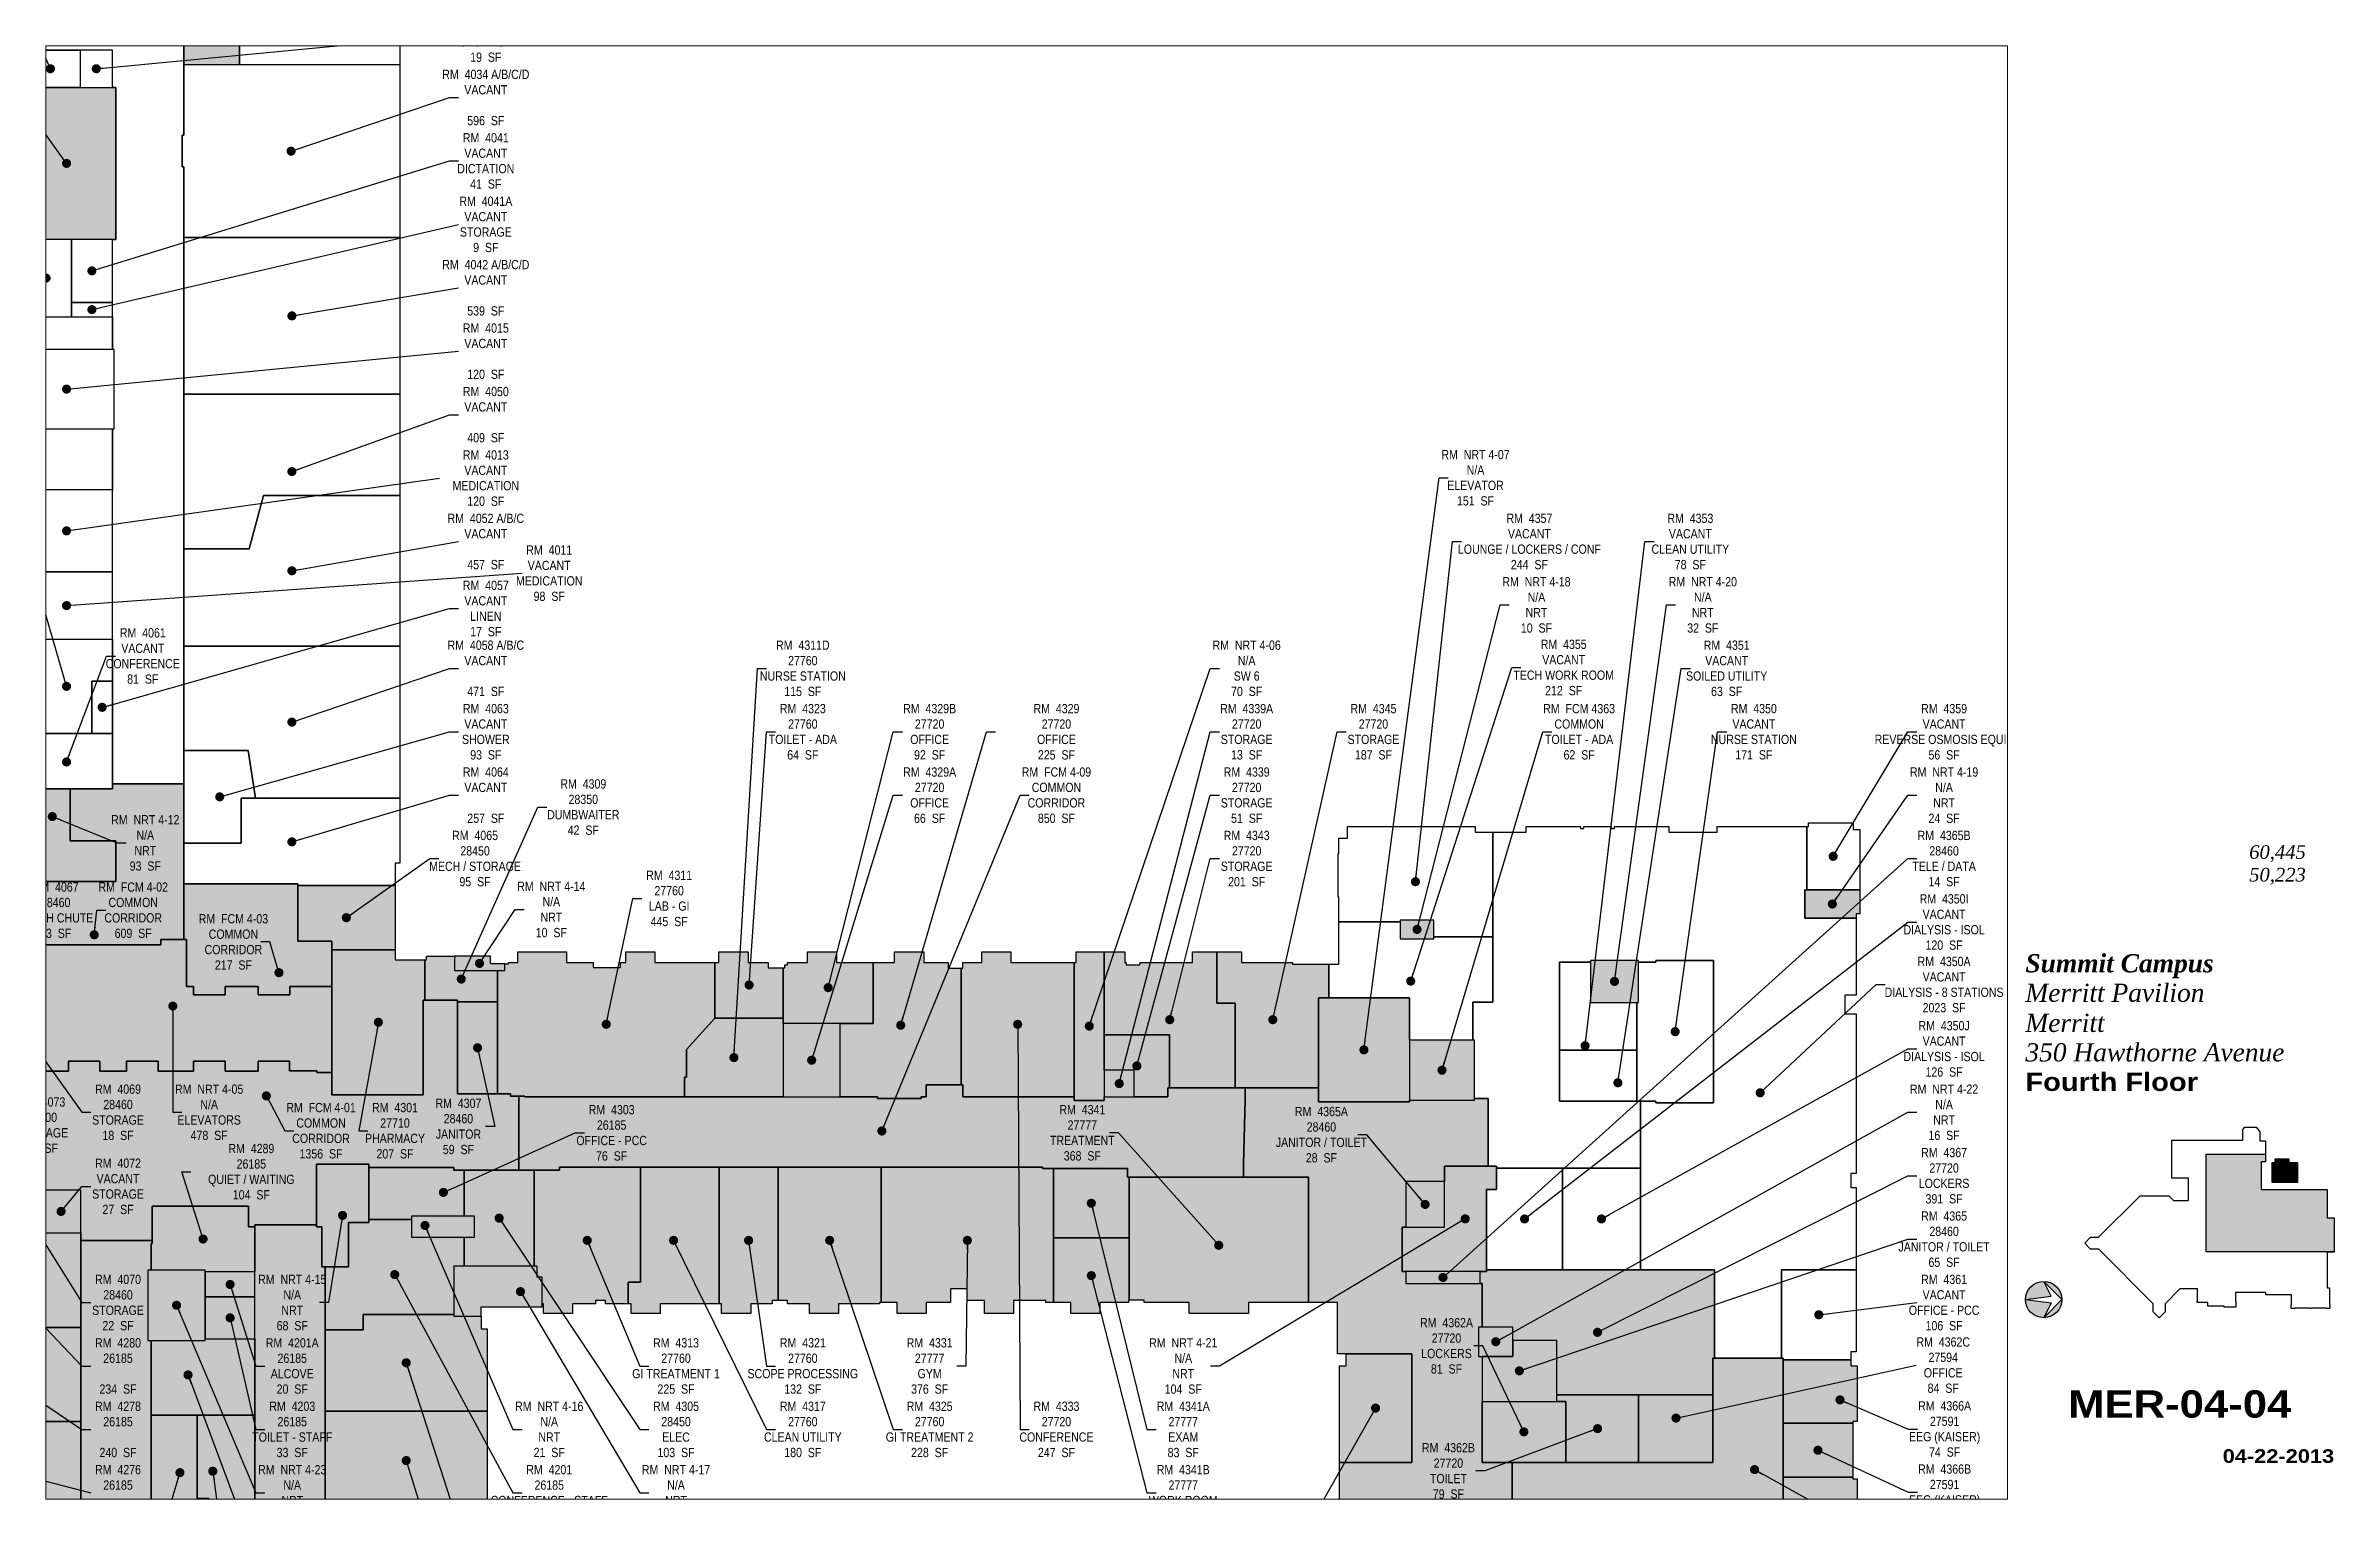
# Paper-space layout '04' of a CAD drawing. Header units: inches. Extents: x 0.9 to 16.7, y 0.5 to 10.5.
# The model-space entities are those that its viewports show. They can reach past a viewport. Long polylines and large blocks are cut down to what shows.
import ezdxf
from ezdxf.enums import TextEntityAlignment as Align

# ---------------------------------------------------------------- set-up
doc = ezdxf.new("R2010")
doc.units = ezdxf.units.IN
doc.header["$LTSCALE"] = 48
doc.header["$MEASUREMENT"] = 0
for name, color, linetype in [('0-LABEL', 3, 'Continuous'), ('1-NRT', 200, 'Continuous'), ('1-NRT-PTN', 253, 'Continuous'), ('3-FCM', 190, 'Continuous'), ('3-FCM-PTN', 9, 'Continuous'), ('4-OCC', 6, 'Continuous'), ('4-OCC-PTN', 95, 'Continuous'), ('4-VACANT', 60, 'Continuous'), ('T-8', 8, 'Continuous'), ('T-TEXT-8', 8, 'Continuous'), ('T-TTLB-TEXT', 5, 'Continuous')]:
    doc.layers.add(name, color=color, linetype=linetype)
doc.layers.add('T-VPRT', color=1, linetype='Continuous', plot=False)
doc.styles.add('ArialB', font='')
doc.styles.add('ArialN', font='ARIALN.TTF')
doc.styles.add('TimesI', font='timesi.ttf')
doc.styles.add('TimesIB', font='timesbi.ttf')
doc.styles.get('ArialB').set_extended_font_data('Arial Black')
doc.dimstyles.new('AB-220', dxfattribs={"dimscale": 220, "dimtxt": 0.070312, "dimasz": 0.0625, "dimexe": 0.0625, "dimexo": 0.125, "dimgap": 0.1875, "dimtad": 0, "dimdec": 4, "dimrnd": 0.0625, "dimzin": 0, "dimdsep": 46, "dimlunit": 4, "dimtxsty": 'ArialN', "dimblk": 'ARCHTICK', "dimcen": 0.0625, "dimclrd": 256, "dimclre": 256, "dimclrt": 256, "dimadec": 0, "dimazin": 0, "dimtfac": 1, "dimtdec": 4, "dimtofl": 0, "dimtmove": 2, "dimatfit": 3, "dimldrblk": 'DOT', "dimfxl": 0, "dimfrac": 2, "dimtolj": 1, "dimtzin": 0, "dimlwd": -1, "dimlwe": -1, "dimarcsym": 0})

psp = doc.layouts.new('04')

msp = doc.modelspace()

# ---------------------------------------------------------------- texts
at = {"layer": '0-LABEL', "char_height": 14, "attachment_point": 5, "style": 'ArialN'}
for s, insert in [('RM  4025\\PVACANT\\PSTORAGE\\P19  SF', (3422.1, 3724.4)), ('RM  4034 A/B/C/D\\PVACANT\\P\\P596  SF', (3422.1, 3628.4)), ('RM  4041\\PVACANT\\PDICTATION\\P41  SF', (3422.1, 3532.4)), ('RM  4041A\\PVACANT\\PSTORAGE\\P9  SF', (3422.1, 3436.4)), ('RM  4042 A/B/C/D\\PVACANT\\P\\P539  SF', (3422.1, 3340.4)), ('RM  4015\\PVACANT\\P\\P120  SF', (3422.1, 3244.4)), ('RM  4050\\PVACANT\\P\\P409  SF', (3422.1, 3148.4)), ('RM  4013\\PVACANT\\PMEDICATION\\P120  SF', (3422.1, 3052.4)), ('RM  NRT 4-07\\PN/A\\PELEVATOR\\P151  SF', (4920.6, 3052.9)), ('RM  4052 A/B/C\\PVACANT\\P\\P457  SF', (3422.1, 2956.4)), ('RM  4357\\PVACANT\\PLOUNGE / LOCKERS / CONF\\P244  SF', (5002.2, 2956.4)), ('RM  4353\\PVACANT\\PCLEAN UTILITY\\P78  SF', (5245.9, 2956.4)), ('RM  4011\\PVACANT\\PMEDICATION\\P98  SF', (3518.1, 2908.4)), ('RM  4057\\PVACANT\\PLINEN\\P17  SF', (3422.1, 2854.9)), ('RM  NRT 4-18\\PN/A\\PNRT\\P10  SF', (5012.9, 2860.4)), ('RM  NRT 4-20\\PN/A\\PNRT\\P32  SF', (5264.8, 2860.4)), ('RM  4061\\PVACANT\\PCONFERENCE\\P81  SF', (2902.7, 2783.1)), ('RM  4058 A/B/C\\PVACANT\\P\\P471  SF', (3422.1, 2764.4)), ('RM  4311D\\P27760\\PNURSE STATION\\P115  SF', (3902.1, 2764.4)), ('RM  NRT 4-06\\PN/A\\PSW 6\\P70  SF', (4574.1, 2764.4)), ('RM  4355\\PVACANT\\PTECH WORK ROOM\\P212  SF', (5054.1, 2765.7)), ('RM  4351\\PVACANT\\PSOILED UTILITY\\P63  SF', (5300.9, 2764.4)), ('RM  4063\\PVACANT\\PSHOWER\\P93  SF', (3422.1, 2668.4)), ('RM  4323\\P27760\\PTOILET - ADA\\P64  SF', (3902.1, 2668.4)), ('RM  4329B\\P27720\\POFFICE\\P92  SF', (4094.1, 2668.4)), ('RM  4329\\P27720\\POFFICE\\P225  SF', (4286.1, 2668.4)), ('RM  4339A\\P27720\\PSTORAGE\\P13  SF', (4574.1, 2668.4)), ('RM  4345\\P27720\\PSTORAGE\\P187  SF', (4766.1, 2668.4)), ('RM  FCM 4363\\PCOMMON\\PTOILET - ADA\\P62  SF', (5077.5, 2668.4)), ('RM  4350\\PVACANT\\PNURSE STATION\\P171  SF', (5342.1, 2668.4)), ('RM  4359\\PVACANT\\PREVERSE OSMOSIS EQUIP\\P56  SF', (5630.1, 2668.4)), ('RM  4064\\PVACANT\\P\\P257  SF', (3422.1, 2572.4)), ('RM  4329A\\P27720\\POFFICE\\P66  SF', (4094.1, 2572.4)), ('RM  FCM 4-09\\PCOMMON\\PCORRIDOR\\P850  SF', (4286.1, 2572.4)), ('RM  4339\\P27720\\PSTORAGE\\P51  SF', (4574.1, 2572.4)), ('RM  NRT 4-19\\PN/A\\PNRT\\P24  SF', (5630.1, 2572.4)), ('RM  4309\\P28350\\PDUMBWAITER\\P42  SF', (3569.7, 2554.4)), ('RM  NRT 4-12\\PN/A\\PNRT\\P93  SF', (2906.5, 2500.1)), ('RM  4065\\P28450\\PMECH / STORAGE\\P95  SF', (3405.8, 2476.4)), ('RM  4343\\P27720\\PSTORAGE\\P201  SF', (4574.1, 2476.4)), ('RM  4365B\\P28460\\PTELE / DATA\\P14  SF', (5630.1, 2476.4)), ('RM  4067\\P28460\\PTRASH CHUTE\\P13  SF', (2770.8, 2398.3)), ('RM  FCM 4-02\\PCOMMON\\PCORRIDOR\\P609  SF', (2888.2, 2398.3)), ('RM  NRT 4-14\\PN/A\\PNRT\\P10  SF', (3521.3, 2399.4)), ('RM  4311\\P27760\\PLAB - GI\\P445  SF', (3699.7, 2416.1)), ('RM  FCM 4-03\\PCOMMON\\PCORRIDOR\\P217  SF', (3039.9, 2350.3)), ('RM  4350I\\PVACANT\\PDIALYSIS - ISOL\\P120  SF', (5630.1, 2380.4)), ('RM  4350A\\PVACANT\\PDIALYSIS - 8 STATIONS\\P2023  SF', (5630.1, 2285.7)), ('RM  4350J\\PVACANT\\PDIALYSIS - ISOL\\P126  SF', (5630.1, 2188.4)), ('RM  4073\\P88400\\PSTORAGE\\P86  SF', (2750.6, 2073)), ('RM  4069\\P28460\\PSTORAGE\\P18  SF', (2865.2, 2092.4)), ('RM  NRT 4-05\\PN/A\\PELEVATORS\\P478  SF', (3003.2, 2092.4)), ('RM  NRT 4-22\\PN/A\\PNRT\\P16  SF', (5630.1, 2092.4)), ('RM  FCM 4-01\\PCOMMON\\PCORRIDOR\\P1356  SF', (3172.6, 2064.5)), ('RM  4301\\P27710\\PPHARMACY\\P207  SF', (3284.6, 2064.5)), ('RM  4307\\P28460\\PJANITOR\\P59  SF', (3380.6, 2071)), ('RM  4303\\P26185\\POFFICE - PCC\\P76  SF', (3612.6, 2061.3)), ('RM  4341\\P27777\\PTREATMENT\\P368  SF', (4325.3, 2061.4)), ('RM  4365A\\P28460\\PJANITOR / TOILET\\P28  SF', (4687.3, 2058.5)), ('RM  4289\\P26185\\PQUIET / WAITING\\P104  SF', (3067.1, 2002.5)), ('RM  4072\\PVACANT\\PSTORAGE\\P27  SF', (2865.2, 1980.3)), ('RM  4367\\P27720\\PLOCKERS\\P391  SF', (5630.1, 1996.4)), ('RM  4365\\P28460\\PJANITOR / TOILET\\P65  SF', (5630.1, 1900.4)), ('RM  4070\\P28460\\PSTORAGE\\P22  SF', (2865.2, 1804.4)), ('RM  NRT 4-15\\PN/A\\PNRT\\P68  SF', (3129, 1804.4)), ('RM  4361\\PVACANT\\POFFICE - PCC\\P106  SF', (5630.1, 1804.4)), ('RM  4362A\\P27720\\PLOCKERS\\P81  SF', (4876.7, 1738.9)), ('RM  4280\\P26185\\P\\P234  SF', (2865.2, 1708.4)), ('RM  4201A\\P26185\\PALCOVE\\P20  SF', (3129, 1708.4)), ('RM  4313\\P27760\\PGI TREATMENT 1\\P225  SF', (3710.1, 1708.4)), ('RM  4321\\P27760\\PSCOPE PROCESSING\\P132  SF', (3902.1, 1708.4)), ('RM  4331\\P27777\\PGYM\\P376  SF', (4094.1, 1708.4)), ('RM  NRT 4-21\\PN/A\\PNRT\\P104  SF', (4478.1, 1708.4)), ('RM  4362C\\P27594\\POFFICE\\P84  SF', (5628.8, 1709.7)), ('RM  4278\\P26185\\P\\P240  SF', (2865.2, 1612.4)), ('RM  4203\\P26185\\PTOILET - STAFF\\P33  SF', (3129, 1612.4)), ('RM  NRT 4-16\\PN/A\\PNRT\\P21  SF', (3518.1, 1612.4)), ('RM  4305\\P28450\\PELEC\\P103  SF', (3710.1, 1612.4)), ('RM  4317\\P27760\\PCLEAN UTILITY\\P180  SF', (3902.1, 1612.4)), ('RM  4325\\P27760\\PGI TREATMENT 2\\P228  SF', (4094.1, 1612.4)), ('RM  4333\\P27720\\PCONFERENCE\\P247  SF', (4286.1, 1612.4)), ('RM  4341A\\P27777\\PEXAM\\P83  SF', (4478.1, 1612.4)), ('RM  4366A\\P27591\\PEEG (KAISER)\\P74  SF', (5630.9, 1613)), ('RM  4362B\\P27720\\PTOILET\\P79  SF', (4879.6, 1549.6)), ('RM  4366B\\P27591\\PEEG (KAISER)\\P60  SF', (5630.9, 1517.3)), ('RM  4276\\P26185\\P\\P241  SF', (2865.2, 1516.4)), ('RM  NRT 4-23\\PN/A\\PNRT\\P64  SF', (3129, 1516.4)), ('RM  4201\\P26185\\PCONFERENCE - STAFF\\P178  SF', (3518.1, 1516.4)), ('RM  NRT 4-17\\PN/A\\PNRT\\P61  SF', (3710.1, 1516.4)), ('RM  4341B\\P27777\\PWORK ROOM\\P83  SF', (4478.1, 1516.4))]:
    msp.add_mtext(s, dxfattribs=dict(at, insert=insert))

# ---------------------------------------------------------------- blocks, each defined once
blk = doc.blocks.new('n-arrow')
h = blk.add_hatch(color=256)
h.paths.add_polyline_path([(0, 0.125), (0.125, 0, 0.414214)])
h.paths.add_polyline_path([(0, 0.125, 0.414214), (-0.125, 0), (0.051, 0.022)])
h = blk.add_hatch(color=256)
h.paths.add_polyline_path([(0.051, -0.022), (-0.125, 0, 0.414214), (0, -0.125)])
h.paths.add_polyline_path([(0.125, 0), (0, -0.125, 0.414214)])
for p, q in [((-0.125, 0), (0.051, 0.022)), ((-0.125, 0), (0.051, -0.022)), ((0, 0.125), (0.125, 0)), ((0.051, 0.022), (0, 0.125)), ((0, -0.125), (0.125, 0)), ((0.051, -0.022), (0, -0.125))]:
    blk.add_line(p, q)
blk.add_circle((0, 0), 0.125)
blk = doc.blocks.new('AB-TB-text')
at = {"style": 'TimesI'}
for tag, p in [('GROSS', (1.93, 4.406)), ('USEABLE', (1.93, 4.25))]:
    blk.add_attdef(tag, text='', height=0.0938, dxfattribs=at).set_placement(p, align=Align.RIGHT)
for tag, style, p in [('CAMPUS', 'TimesIB', (0, 3.75)), ('PAVILION', 'TimesI', (0, 3.547)), ('BUILDING', 'TimesI', (0, 3.34)), ('STREET', 'TimesI', (0, 3.137))]:
    blk.add_attdef(tag, text='', height=0.125, dxfattribs=dict(style=style)).set_placement(p, align=Align.TOP_LEFT)
at = {"layer": 'T-TEXT-8', "style": 'ArialB'}
blk.add_attdef('FLOOR', text='', height=0.125, dxfattribs=at).set_placement((0, 2.934), align=Align.TOP_LEFT)
blk.add_attdef('DWG#', text='', height=0.188, dxfattribs=at).set_placement((1.062, 0.749), align=Align.TOP_CENTER)
blk.add_attdef('DATE', text='', height=0.0938, dxfattribs=at).set_placement((2.125, 0.25), align=Align.RIGHT)
blk = doc.blocks.new('_ArchTick')
at = {"const_width": 0.15}
blk.add_lwpolyline([(-0.5, -0.5), (0.5, 0.5)], dxfattribs=at)
blk = doc.blocks.new('_Dot')
at = {"lineweight": -2}
blk.add_line((-0.5, 0), (-1, 0), dxfattribs=at)
at = {"const_width": 0.5}
blk.add_lwpolyline([(-0.25, 0, 1), (0.25, 0, 1)], format="xyb", close=True, dxfattribs=at)

# ---------------------------------------------------------------- hatches: boundary and pattern name
at = {"layer": '1-NRT-PTN'}
for points in [[(2861.9, 3413.8), (2712.7, 3413.8), (2712.7, 3643.8), (2861.9, 3643.8)], [(2738.9, 2582.1), (2792.6, 2582.1), (2792.6, 2503.4), (2861.9, 2503.4), (2861.9, 2441.9), (2712.7, 2441.9), (2712.7, 2503.4), (2738.9, 2503.4)], [(5496.8, 2386.2), (5419.5, 2386.2), (5419.5, 2429.2), (5502.3, 2429.2), (5502.3, 2392.7), (5496.8, 2392.7)], [(4806.6, 2355.2), (4857.6, 2355.2), (4857.6, 2383.2), (4806.6, 2383.2)], [(2751.6, 2154.7), (2751.6, 2282.4), (2707.4, 2282.4), (2707.4, 2345.9), (2929.8, 2345.9), (2929.8, 2353.9), (2969.1, 2353.9), (2969.1, 2283), (2979.3, 2283), (2979.3, 2270.1), (3027.5, 2270.1), (3027.5, 2283), (3077.4, 2283), (3077.4, 2270.1), (3125.3, 2270.1), (3125.3, 2283), (3189, 2283), (3189, 2152.5), (3166.2, 2152.5), (3166.2, 2155.2), (3124.7, 2155.2), (3124.7, 2169.7), (3077.4, 2169.7), (3077.4, 2154.7), (3027.4, 2154.7), (3027.4, 2169.7), (2979.7, 2169.7), (2979.7, 2154.7), (2925.9, 2154.7), (2925.9, 2169.7), (2878.2, 2169.7), (2878.2, 2154.7), (2837.9, 2154.7), (2837.9, 2169.7), (2790.2, 2169.7), (2790.2, 2154.7)], [(3374.5, 2307), (3450.7, 2307), (3450.7, 2317.4), (3429.2, 2317.4), (3429.2, 2328.6), (3374.5, 2328.6)], [(4358.5, 2110.4), (4313, 2110.4), (4313, 2319.4), (4315.8, 2319.4), (4315.8, 2335.4), (4358.5, 2335.4)], [(5094.6, 2258.8), (5167.6, 2258.8), (5167.6, 2322.3), (5094.6, 2322.3)], [(4682.7, 2265.7), (4820.6, 2265.7), (4820.6, 2108.2), (4682.7, 2108.2)], [(3165.5, 2014), (3244.9, 2014), (3244.9, 1925.6), (3214, 1925.6), (3214, 1858.7), (3173.8, 1858.7), (3173.8, 1919.3), (3165.5, 1919.3)], [(4937.3, 1851.4), (4809.6, 1851.4), (4809.6, 1918.5), (4873.9, 1918.5), (4873.9, 2010.8), (4934.7, 2010.8), (4939.9, 2010.8), (4952.5, 2010.7), (4952.5, 1975.4), (4937.3, 1975.4)], [(3309.4, 1903.5), (3405.1, 1903.5), (3405.1, 1935.1), (3309.4, 1935.1)], [(2997.4, 1853.6), (2910.3, 1853.6), (2910.3, 1747), (2997.4, 1747)], [(3507.5, 1797.9), (3507.5, 1843.1), (3499.8, 1843.1), (3499.8, 1859.7), (3373.5, 1859.7), (3373.5, 1797.9), (3373.5, 1783.9), (3415, 1783.9), (3415, 1797.9)], [(4925.3, 1722.9), (4977.3, 1722.9), (4977.3, 1767.4), (4925.3, 1767.4)]]:
    msp.add_hatch(color=256, dxfattribs=at).paths.add_polyline_path(points)
at = {"layer": '3-FCM-PTN'}
for points in [[(2964.9, 2438.3), (2964.9, 2353.9), (2929.8, 2353.9), (2929.8, 2345.9), (2751.6, 2345.9), (2707.4, 2345.9), (2707.4, 2320.7), (2707.4, 2313.8), (2606.4, 2313.8), (2606.4, 2331.5), (2544.1, 2331.5), (2544.1, 2466.5), (2610.4, 2466.5), (2610.4, 2475.9), (2609.9, 2511.9), (2609.9, 2640.7), (2717.9, 2640.7), (2717.9, 2503.4), (2712.7, 2503.4), (2712.7, 2441.9), (2861.9, 2441.9), (2861.9, 2503.4), (2792.6, 2503.4), (2792.6, 2582.1), (2856.7, 2582.1), (2856.7, 2589.7), (2964.9, 2589.7)], [(2964.9, 2353.9), (2964.9, 2438.3), (3137.3, 2438.3), (3137.3, 2351.5), (3189, 2351.5), (3189, 2283), (3125.3, 2283), (3125.3, 2270.1), (3077.4, 2270.1), (3077.4, 2283), (3027.5, 2283), (3027.5, 2270.1), (2979.3, 2270.1), (2979.3, 2283), (2969.1, 2283), (2969.1, 2353.9)], [(2606.4, 2313.8), (2707.4, 2313.8), (2707.4, 2282.4), (2712.7, 2282.4), (2712.7, 2169.7), (2751.6, 2169.7), (2751.6, 2154.7), (2790.2, 2154.7), (2790.2, 2169.7), (2837.9, 2169.7), (2837.9, 2154.7), (2878.2, 2154.7), (2878.2, 2169.7), (2925.9, 2169.7), (2925.9, 2154.7), (2979.7, 2154.7), (2979.7, 2169.7), (3027.4, 2169.7), (3027.4, 2154.7), (3077.4, 2154.7), (3077.4, 2169.7), (3124.7, 2169.7), (3124.7, 2155.2), (3166.2, 2155.2), (3166.2, 2152.5), (3189, 2152.5), (3189, 2119), (3327.3, 2119), (3327.3, 2262.2), (3379.3, 2262.2), (3379.3, 2120.6), (3459.7, 2120.6), (3459.7, 2116.8), (3471.9, 2116.8), (3471.9, 2004.6), (3373.5, 2004.6), (3373.5, 2008.8), (3244.9, 2008.8), (3244.9, 2014), (3165.5, 2014), (3165.5, 1921.9), (3072.3, 1921.9), (3072.3, 1919.3), (3063, 1919.3), (3063, 1950.3), (2916.8, 1950.3), (2916.8, 1898.6), (2809.1, 1898.6), (2809.1, 1910.2), (2808.8, 1910.2), (2808.8, 1974.5), (2700, 1974.5), (2700, 1906), (2573, 1906), (2545.3, 1906), (2545.3, 2016.6), (2573.3, 2016.6), (2595.9, 2039.2), (2595.9, 2142.1), (2590.9, 2142.1), (2590.9, 2160.2), (2606.4, 2160.2)], [(4820.6, 2110.8), (4919.3, 2110.8), (4919.3, 2201.4), (4820.6, 2201.4)], [(3471.9, 2004.6), (3471.9, 2116.8), (3481.2, 2116.8), (3481.2, 2115.7), (4015.3, 2115.7), (4015.3, 2113.1), (4081.3, 2113.1), (4081.3, 2115.7), (4088.8, 2115.7), (4088.8, 2133.9), (4144.5, 2133.9), (4144.5, 2115.7), (4313, 2115.7), (4313, 2110.4), (4358.5, 2110.4), (4358.5, 2115.7), (4454.7, 2115.7), (4454.7, 2129.7), (4571.7, 2129.7), (4571.7, 2110.9), (4569.3, 2014.6), (4569.3, 1994.4), (4393.5, 1994.4), (4393.5, 2007.2), (4284.4, 2007.2), (4265.2, 2007.2), (4265.2, 2009.2), (3533.9, 2009.2), (3533.9, 2005), (3499.8, 2005), (3499.8, 2004.6), (3496, 2004.6)], [(4571.7, 2129.7), (4682.7, 2129.7), (4682.7, 2108.2), (4820.6, 2108.2), (4820.6, 2110.8), (4919.3, 2110.8), (4919.3, 2113.4), (4939.9, 2113.4), (4939.9, 2010.8), (4934.7, 2010.8), (4873.9, 2010.8), (4873.9, 1987.5), (4814.9, 1987.5), (4814.9, 1918.5), (4809.6, 1918.5), (4809.6, 1851.4), (4814.9, 1851.4), (4814.9, 1833.4), (4930.5, 1833.4), (4930.5, 1767.4), (4925.3, 1767.4), (4925.3, 1722.9), (4930.5, 1722.9), (4930.5, 1562.4), (4975.9, 1562.4), (4975.9, 1455.9), (4925.3, 1455.9), (4925.3, 1458.6), (4903.3, 1458.6), (4903.3, 1455.9), (4851.3, 1455.9), (4851.3, 1458.6), (4829.3, 1458.6), (4829.3, 1455.9), (4815.9, 1455.9), (4815.9, 1218.2), (4813.2, 1218.2), (4813.2, 1202.2), (4815.9, 1202.2), (4815.9, 1134.6), (4714.6, 1134.6), (4714.6, 1438.8), (4724.6, 1438.8), (4724.6, 1459.2), (4714.6, 1459.2), (4714.6, 1562.4), (4824, 1562.4), (4824, 1726.9), (4764.6, 1726.9), (4728.6, 1726.9), (4724.6, 1726.9), (4718.8, 1726.7), (4711.6, 1726.7), (4711.6, 1804.4), (4667.5, 1804.4), (4667.5, 1994.4), (4569.3, 1994.4), (4569.3, 2014.6), (4571.7, 2110.9)], [(4975.9, 1455.9), (4975.9, 1562.4), (5280, 1562.4), (5280, 1720.4), (5386.5, 1720.4), (5386.5, 1473.2), (5389.5, 1473.2), (5389.5, 1415.3), (5277, 1415.3), (5277, 1455.9)]]:
    msp.add_hatch(color=256, dxfattribs=at).paths.add_polyline_path(points)
at = {"layer": '4-OCC-PTN'}
for color, points in [(201, [(3056.7, 3777.9), (3056.7, 3762.6), (3049.2, 3762.6), (3049.2, 3678.1), (2964.9, 3678.1), (2964.9, 3777.9)]), (55, [(3137.3, 2435.6), (3284.6, 2435.6), (3284.6, 2338.4), (3189, 2338.4), (3189, 2351.5), (3137.3, 2351.5)]), (77, [(3189, 2338.4), (3284.6, 2338.4), (3284.6, 2323.4), (3329.9, 2323.4), (3329.9, 2262.2), (3327.3, 2262.2), (3327.3, 2119), (3189, 2119)]), (51, [(3329.9, 2262.2), (3329.9, 2323.4), (3332.5, 2323.4), (3332.5, 2328.6), (3374.5, 2328.6), (3374.5, 2307), (3440, 2307), (3439.9, 2259.6), (3379.3, 2259.6), (3379.3, 2262.2)]), (42, [(3439.9, 2120.6), (3440, 2307), (3450.7, 2307), (3450.7, 2317.4), (3456.2, 2317.4), (3456.2, 2319.4), (3470.5, 2319.4), (3470.5, 2335.4), (3544.5, 2335.4), (3544.5, 2319.4), (3584.7, 2319.4), (3584.7, 2311.4), (3626, 2311.4), (3626, 2319.4), (3634.1, 2319.4), (3634.1, 2335.4), (3678.1, 2335.4), (3678.1, 2319.4), (3769.1, 2319.4), (3769.1, 2234.8), (3725.8, 2187.7), (3725.8, 2145.7), (3723.1, 2145.7), (3723.1, 2115.7), (3481.2, 2115.7), (3481.2, 2116.8), (3459.7, 2116.8), (3459.7, 2120.6)]), (42, [(3769.1, 2234.8), (3769.1, 2319.4), (3775.1, 2319.4), (3775.1, 2335.4), (3819.1, 2335.4), (3819.1, 2319.4), (3849.7, 2319.4), (3849.7, 2310.9), (3872.4, 2310.9), (3872.4, 2234.8)]), (33, [(3940.5, 2226.7), (3872.4, 2226.7), (3872.4, 2310.9), (3875, 2310.9), (3875, 2315.4), (3879, 2315.4), (3879, 2319.4), (3909.1, 2319.4), (3909.1, 2335.4), (3953.1, 2335.4), (3953.1, 2319.4), (4008.6, 2319.4), (4008.6, 2226.7)]), (33, [(3958.6, 2115.7), (3958.6, 2226.7), (4008.6, 2226.7), (4008.6, 2319.4), (4041.1, 2319.4), (4041.1, 2335.4), (4085.1, 2335.4), (4085.1, 2319.4), (4122.3, 2319.4), (4122.3, 2310.4), (4141.9, 2310.4), (4141.9, 2133.9), (4088.8, 2133.9), (4088.8, 2115.7), (4081.3, 2115.7), (4081.3, 2113.1), (4015.3, 2113.1), (4015.3, 2115.7)]), (33, [(4141.9, 2133.9), (4141.9, 2310.4), (4144.5, 2310.4), (4144.5, 2319.4), (4173.1, 2319.4), (4173.1, 2335.4), (4217.1, 2335.4), (4217.1, 2319.4), (4313, 2319.4), (4313, 2115.7), (4144.5, 2115.7), (4144.5, 2133.9)]), (33, [(4457.3, 2129.7), (4457.3, 2209.5), (4358.5, 2209.5), (4358.5, 2335.4), (4389.8, 2335.4), (4389.8, 2319.4), (4391.8, 2319.4), (4391.8, 2315.4), (4412.4, 2315.4), (4412.4, 2317.4), (4412.7, 2317.4), (4412.7, 2319.4), (4492.2, 2319.4), (4492.2, 2335.4), (4529, 2335.4), (4529, 2257.4), (4556.7, 2257.4), (4556.7, 2129.7)]), (33, [(4556.7, 2129.7), (4556.7, 2257.4), (4529, 2257.4), (4529, 2335.4), (4564.2, 2335.4), (4566.2, 2335.4), (4566.2, 2319.4), (4643.3, 2319.4), (4643.3, 2316.9), (4682.7, 2316.9), (4698.3, 2316.9), (4698.3, 2265.7), (4682.7, 2265.7), (4682.7, 2129.7)]), (201, [(2712.7, 2235.8), (2751.6, 2235.8), (2751.6, 2282.4), (2712.7, 2282.4)]), (201, [(3379.3, 2259.6), (3439.9, 2259.6), (3439.9, 2120.6), (3379.3, 2120.6)]), (201, [(2712.7, 2169.7), (2751.6, 2169.7), (2751.6, 2235.8), (2712.7, 2235.8)]), (42, [(3723.1, 2115.7), (3723.1, 2145.7), (3725.8, 2145.7), (3725.8, 2187.7), (3769.1, 2234.8), (3872.4, 2234.8), (3872.4, 2115.7)]), (33, [(3872.4, 2115.7), (3958.6, 2115.7), (3958.6, 2226.7), (3872.4, 2226.7)]), (33, [(4403.9, 2115.7), (4403.9, 2156.1), (4358.5, 2156.1), (4358.5, 2209.5), (4457.3, 2209.5), (4457.3, 2129.7), (4454.7, 2129.7), (4454.7, 2115.7)]), (33, [(4358.5, 2115.7), (4403.9, 2115.7), (4403.9, 2156.1), (4358.5, 2156.1)]), (172, [(3244.9, 1930.4), (3244.9, 2008.8), (3373.5, 2008.8), (3373.5, 2004.6), (3389.3, 2004.6), (3389.3, 1935.1), (3309.4, 1935.1), (3309.4, 1930.4)]), (55, [(3495.3, 1859.7), (3389.3, 1859.7), (3389.3, 1903.5), (3405.1, 1903.5), (3405.1, 1935.1), (3389.3, 1935.1), (3389.3, 2004.6), (3495.3, 2004.6)]), (42, [(3507.5, 1802.4), (3507.5, 1843.1), (3499.8, 1843.1), (3499.8, 1859.7), (3495.3, 1859.7), (3495.3, 2004.6), (3499.8, 2004.6), (3499.8, 2005), (3533.9, 2005), (3533.9, 2009.2), (3656.2, 2009.2), (3656.2, 1835.1), (3637.4, 1835.1), (3637.4, 1802.4), (3603.5, 1802.4), (3603.5, 1807.4), (3588, 1807.4), (3588, 1802.4), (3553.5, 1802.4), (3553.5, 1787.9), (3509.5, 1787.9), (3509.5, 1802.4)]), (42, [(3637.4, 1802.4), (3637.4, 1835.1), (3656.2, 1835.1), (3656.2, 2009.2), (3775.4, 2009.2), (3775.4, 1802.4), (3686, 1802.4), (3686, 1787.9), (3642, 1787.9), (3642, 1802.4)]), (42, [(3775.4, 1802.4), (3775.4, 2009.2), (3864.7, 2009.2), (3864.7, 1807.4), (3855.7, 1807.4), (3855.7, 1802.4), (3823.2, 1802.4), (3823.2, 1787.9), (3779.2, 1787.9), (3779.2, 1802.4)]), (42, [(3864.7, 1807.4), (3864.7, 2009.2), (4020.7, 2009.2), (4020.7, 1804.4), (4018, 1804.4), (4018, 1802.4), (3956, 1802.4), (3956, 1787.9), (3912, 1787.9), (3912, 1802.4), (3879, 1802.4), (3879, 1807.4)]), (246, [(4020.7, 1804.4), (4020.7, 2009.2), (4265.2, 2009.2), (4265.2, 2007.2), (4281.8, 2007.2), (4281.8, 1804.4), (4270, 1804.4), (4270, 1807.4), (4221.2, 1807.4), (4221.2, 1787.9), (4177.2, 1787.9), (4177.2, 1807.4), (4150.7, 1807.4), (4150.7, 1825.4), (4125.7, 1825.4), (4125.7, 1804.4), (4088.7, 1804.4), (4088.7, 1787.9), (4044.7, 1787.9), (4044.7, 1804.4)]), (246, [(4281.8, 1902.4), (4281.8, 2007.2), (4393.5, 2007.2), (4393.5, 1994.4), (4396.1, 1994.4), (4396.1, 1902.4)]), (246, [(4396.1, 1808.2), (4396.1, 1994.4), (4667.5, 1994.4), (4667.5, 1804.4), (4577, 1804.4), (4577, 1787.9), (4487, 1787.9), (4487, 1804.4), (4418.8, 1804.4), (4418.8, 1808.2)]), (201, [(4814.9, 1918.5), (4873.9, 1918.5), (4873.9, 1987.5), (4814.9, 1987.5)]), (201, [(2700, 1910.2), (2749.2, 1910.2), (2749.2, 1974.5), (2700, 1974.5)]), (161, [(2749.2, 1910.2), (2808.8, 1910.2), (2808.8, 1974.5), (2749.2, 1974.5)]), (172, [(3072.3, 1851), (2997.4, 1851), (2997.4, 1853.6), (2915.6, 1853.6), (2915.6, 1894), (2916.8, 1894), (2916.8, 1950.3), (3063, 1950.3), (3063, 1919.3), (3072.3, 1919.3)]), (172, [(2573, 1847.8), (2573, 1906), (2700, 1906), (2700, 1910.2), (2809.1, 1910.2), (2809.1, 1766.6), (2595.7, 1766.6), (2595.7, 1778.4), (2564, 1778.4), (2564, 1847.8)]), (172, [(2809.1, 1898.6), (2916.8, 1898.6), (2916.8, 1894), (2915.6, 1894), (2915.6, 1853.6), (2910.3, 1853.6), (2910.3, 1747), (2915.6, 1747), (2915.6, 1460), (2915.6, 1409.4), (2913, 1409.4), (2913, 1293.1), (2915.6, 1293.1), (2915.6, 647.9), (3072.3, 647.9), (3072.3, 824.7), (3077.6, 824.7), (3077.6, 905.3), (3072.3, 905.3), (3072.3, 1195.3), (2915.6, 1195.3), (2915.6, 1293.1), (2949, 1293.1), (2949, 1320.5), (3075, 1320.5), (3075, 1409.4), (2915.6, 1409.4), (2915.6, 1460), (3072.3, 1460), (3072.3, 1921.9), (3165.5, 1921.9), (3165.5, 1919.3), (3173.8, 1919.3), (3173.8, 1858.7), (3179.1, 1858.7), (3179.1, 336.2), (3177.1, 336.2), (3117, 336.2), (3117, 323.7), (3069, 323.7), (3069, 327.2), (3063.8, 327.2), (3063.8, 541.4), (2809.1, 541.4)]), (172, [(3179.1, 1858.7), (3214, 1858.7), (3214, 1925.6), (3244.9, 1925.6), (3244.9, 1930.4), (3309.4, 1930.4), (3309.4, 1903.5), (3389.3, 1903.5), (3389.3, 1859.7), (3373.5, 1859.7), (3373.5, 1786.5), (3236.5, 1786.4), (3236.5, 1763.2), (3179.1, 1763.2)]), (246, [(4281.8, 1902.4), (4396.1, 1902.4), (4396.1, 1808.2), (4395, 1808.2), (4395, 1804.4), (4352, 1804.4), (4352, 1787.9), (4308, 1787.9), (4308, 1804.4), (4281.8, 1804.4)]), (172, [(2997.4, 1812.9), (3072.3, 1812.9), (3072.3, 1851), (2997.4, 1851)]), (201, [(4814.9, 1833.4), (4927.9, 1833.4), (4927.9, 1851.4), (4814.9, 1851.4)]), (33, [(5280, 1664.8), (5043.5, 1664.8), (5043.5, 1747.2), (4977.3, 1747.2), (4977.3, 1767.4), (4930.5, 1767.4), (4930.5, 1833.4), (4927.9, 1833.4), (4927.9, 1851.4), (4930.5, 1851.4), (4937.3, 1851.4), (4937.3, 1854), (5282.7, 1854), (5282.7, 1720.4), (5280, 1720.4)]), (172, [(2997.4, 1749.6), (3072.3, 1749.6), (3072.3, 1812.9), (2997.4, 1812.9)]), (172, [(3179.1, 1640.1), (3179.1, 1763.2), (3236.5, 1763.2), (3236.5, 1786.4), (3373.5, 1786.5), (3373.5, 1783.9), (3415, 1783.9), (3415, 1764.9), (3424, 1764.9), (3424, 1640.1)]), (172, [(2595.7, 1766.6), (2809.1, 1766.6), (2809.1, 1624.6), (2564, 1624.6), (2564, 1758.9), (2595.7, 1758.9)]), (172, [(3072.3, 1633.9), (2915.6, 1633.9), (2915.6, 1747), (2997.4, 1747), (2997.4, 1749.6), (3072.3, 1749.6)]), (201, [(5043.5, 1747.2), (4977.3, 1747.2), (4977.3, 1722.9), (4930.5, 1722.9), (4930.5, 1654.9), (5043.5, 1654.9)]), (33, [(4724.6, 1726.9), (4824, 1726.9), (4824, 1562.4), (4714.6, 1562.4), (4714.6, 1708.8), (4724.6, 1708.8)]), (138, [(5491.7, 1621.8), (5386.5, 1621.8), (5386.5, 1717.8), (5488.8, 1717.8), (5488.8, 1708.7), (5498.7, 1708.7), (5498.7, 1624.4), (5491.7, 1624.4)]), (33, [(5167.4, 1562.4), (5057.2, 1562.4), (5057.2, 1654.9), (5043.5, 1654.9), (5043.5, 1664.8), (5167.4, 1664.8)]), (52, [(5167.4, 1664.8), (5280, 1664.8), (5280, 1562.4), (5167.4, 1562.4)]), (22, [(2915.6, 1460), (2915.6, 1633.9), (2984.8, 1633.9), (2984.8, 1507.9), (3002.5, 1507.9), (3002.5, 1477.7), (2984.8, 1477.7), (2984.8, 1460)]), (172, [(2984.8, 1460), (2984.8, 1477.7), (3002.5, 1477.7), (3002.5, 1507.9), (2984.8, 1507.9), (2984.8, 1633.9), (3072.3, 1633.9), (3072.3, 1460)]), (172, [(3179.1, 1640.1), (3424, 1640.1), (3424, 1496.7), (3392.4, 1496.7), (3392.4, 1493.9), (3236.5, 1493.9), (3236.5, 1490.4), (3179.1, 1490.4)]), (33, [(5057.2, 1562.4), (4979.7, 1562.4), (4975.9, 1562.4), (4930.5, 1562.4), (4930.5, 1654.9), (5057.2, 1654.9)]), (172, [(2564, 1624.6), (2809.1, 1624.6), (2809.1, 1479.4), (2726.6, 1479.4), (2726.6, 1482.8), (2595.7, 1482.8), (2595.7, 1490.7), (2564, 1490.7)]), (138, [(5491.7, 1540), (5386.5, 1540), (5386.5, 1621.8), (5491.7, 1621.8)]), (138, [(5488.8, 1444), (5389.5, 1444), (5389.5, 1473.2), (5386.5, 1473.2), (5386.5, 1540), (5491.7, 1540), (5491.7, 1537.4), (5498.7, 1537.4), (5498.7, 1482.7), (5488.8, 1482.7)]), (172, [(3179.1, 1490.4), (3236.5, 1490.4), (3236.5, 1493.9), (3392.4, 1493.9), (3392.4, 1476.7), (3424, 1476.7), (3424, 1347.2), (3179.1, 1347.2)])]:
    msp.add_hatch(color=color, dxfattribs=at).paths.add_polyline_path(points)

# ---------------------------------------------------------------- linework, layer by layer
at = {"layer": '1-NRT'}
for points in [[(2861.9, 3413.8), (2712.7, 3413.8), (2712.7, 3643.8), (2861.9, 3643.8)], [(2738.9, 2582.1), (2792.6, 2582.1), (2792.6, 2503.4), (2861.9, 2503.4), (2861.9, 2441.9), (2712.7, 2441.9), (2712.7, 2503.4), (2738.9, 2503.4)], [(5496.8, 2386.2), (5419.5, 2386.2), (5419.5, 2429.2), (5502.3, 2429.2), (5502.3, 2392.7), (5496.8, 2392.7)], [(4806.6, 2355.2), (4857.6, 2355.2), (4857.6, 2383.2), (4806.6, 2383.2)], [(3374.5, 2307), (3450.7, 2307), (3450.7, 2317.4), (3429.2, 2317.4), (3429.2, 2328.6), (3374.5, 2328.6)], [(4358.5, 2110.4), (4313, 2110.4), (4313, 2319.4), (4315.8, 2319.4), (4315.8, 2335.4), (4358.5, 2335.4)], [(5094.6, 2258.8), (5167.6, 2258.8), (5167.6, 2322.3), (5094.6, 2322.3)], [(4682.7, 2265.7), (4820.6, 2265.7), (4820.6, 2108.2), (4682.7, 2108.2)], [(3165.5, 2014), (3244.9, 2014), (3244.9, 1925.6), (3214, 1925.6), (3214, 1858.7), (3173.8, 1858.7), (3173.8, 1919.3), (3165.5, 1919.3)], [(4937.3, 1851.4), (4809.6, 1851.4), (4809.6, 1918.5), (4873.9, 1918.5), (4873.9, 2010.8), (4934.7, 2010.8), (4939.9, 2010.8), (4952.5, 2010.7), (4952.5, 1975.4), (4937.3, 1975.4)], [(3309.4, 1903.5), (3405.1, 1903.5), (3405.1, 1935.1), (3309.4, 1935.1)], [(2997.4, 1853.6), (2910.3, 1853.6), (2910.3, 1747), (2997.4, 1747)], [(3507.5, 1797.9), (3507.5, 1843.1), (3499.8, 1843.1), (3499.8, 1859.7), (3373.5, 1859.7), (3373.5, 1797.9), (3373.5, 1783.9), (3415, 1783.9), (3415, 1797.9)], [(4925.3, 1722.9), (4977.3, 1722.9), (4977.3, 1767.4), (4925.3, 1767.4)]]:
    msp.add_lwpolyline(points, close=True, dxfattribs=at)
msp.add_lwpolyline([(2707.4, 2345.9), (2929.8, 2345.9), (2929.8, 2353.9), (2969.1, 2353.9), (2969.1, 2283), (2979.3, 2283), (2979.3, 2270.1), (3027.5, 2270.1), (3027.5, 2283), (3077.4, 2283), (3077.4, 2270.1), (3125.3, 2270.1), (3125.3, 2283), (3189, 2283), (3189, 2152.5), (3166.2, 2152.5), (3166.2, 2155.2), (3124.7, 2155.2), (3124.7, 2169.7), (3077.4, 2169.7), (3077.4, 2154.7), (3027.4, 2154.7), (3027.4, 2169.7), (2979.7, 2169.7), (2979.7, 2154.7), (2925.9, 2154.7), (2925.9, 2169.7), (2878.2, 2169.7), (2878.2, 2154.7), (2837.9, 2154.7), (2837.9, 2169.7), (2790.2, 2169.7), (2790.2, 2154.7), (2751.6, 2154.7), (2751.6, 2282.4), (2707.4, 2282.4)], dxfattribs=at)
at = {"layer": '3-FCM'}
for points in [[(2712.7, 2441.9), (2861.9, 2441.9), (2861.9, 2503.4), (2792.6, 2503.4), (2792.6, 2582.1), (2856.7, 2582.1), (2856.7, 2589.7), (2964.9, 2589.7), (2964.9, 2438.3), (2964.9, 2353.9), (2929.8, 2353.9), (2929.8, 2345.9), (2751.6, 2345.9), (2707.4, 2345.9)], [(2712.7, 2169.7), (2751.6, 2169.7), (2751.6, 2154.7), (2790.2, 2154.7), (2790.2, 2169.7), (2837.9, 2169.7), (2837.9, 2154.7), (2878.2, 2154.7), (2878.2, 2169.7), (2925.9, 2169.7), (2925.9, 2154.7), (2979.7, 2154.7), (2979.7, 2169.7), (3027.4, 2169.7), (3027.4, 2154.7), (3077.4, 2154.7), (3077.4, 2169.7), (3124.7, 2169.7), (3124.7, 2155.2), (3166.2, 2155.2), (3166.2, 2152.5), (3189, 2152.5), (3189, 2119), (3327.3, 2119), (3327.3, 2262.2), (3379.3, 2262.2), (3379.3, 2120.6), (3459.7, 2120.6), (3459.7, 2116.8), (3471.9, 2116.8), (3471.9, 2004.6), (3373.5, 2004.6), (3373.5, 2008.8), (3244.9, 2008.8), (3244.9, 2014), (3165.5, 2014), (3165.5, 1921.9), (3072.3, 1921.9), (3072.3, 1919.3), (3063, 1919.3), (3063, 1950.3), (2916.8, 1950.3), (2916.8, 1898.6), (2809.1, 1898.6), (2809.1, 1910.2), (2808.8, 1910.2), (2808.8, 1974.5), (2700, 1974.5)], [(4714.6, 1459.2), (4714.6, 1562.4), (4824, 1562.4), (4824, 1726.9), (4764.6, 1726.9), (4728.6, 1726.9), (4724.6, 1726.9), (4718.8, 1726.7), (4711.6, 1726.7), (4711.6, 1804.4), (4667.5, 1804.4), (4667.5, 1994.4), (4569.3, 1994.4), (4569.3, 2014.6), (4571.7, 2110.9), (4571.7, 2129.7), (4682.7, 2129.7), (4682.7, 2108.2), (4820.6, 2108.2), (4820.6, 2110.8), (4919.3, 2110.8), (4919.3, 2113.4), (4939.9, 2113.4), (4939.9, 2010.8), (4934.7, 2010.8), (4873.9, 2010.8), (4873.9, 1987.5), (4814.9, 1987.5), (4814.9, 1918.5), (4809.6, 1918.5), (4809.6, 1851.4), (4814.9, 1851.4), (4814.9, 1833.4), (4930.5, 1833.4), (4930.5, 1767.4), (4925.3, 1767.4), (4925.3, 1722.9), (4930.5, 1722.9), (4930.5, 1562.4), (4975.9, 1562.4), (4975.9, 1455.9)]]:
    msp.add_lwpolyline(points, dxfattribs=at)
for points in [[(2964.9, 2353.9), (2964.9, 2438.3), (3137.3, 2438.3), (3137.3, 2351.5), (3189, 2351.5), (3189, 2283), (3125.3, 2283), (3125.3, 2270.1), (3077.4, 2270.1), (3077.4, 2283), (3027.5, 2283), (3027.5, 2270.1), (2979.3, 2270.1), (2979.3, 2283), (2969.1, 2283), (2969.1, 2353.9)], [(4820.6, 2110.8), (4919.3, 2110.8), (4919.3, 2201.4), (4820.6, 2201.4)], [(3471.9, 2004.6), (3471.9, 2116.8), (3481.2, 2116.8), (3481.2, 2115.7), (4015.3, 2115.7), (4015.3, 2113.1), (4081.3, 2113.1), (4081.3, 2115.7), (4088.8, 2115.7), (4088.8, 2133.9), (4144.5, 2133.9), (4144.5, 2115.7), (4313, 2115.7), (4313, 2110.4), (4358.5, 2110.4), (4358.5, 2115.7), (4454.7, 2115.7), (4454.7, 2129.7), (4571.7, 2129.7), (4571.7, 2110.9), (4569.3, 2014.6), (4569.3, 1994.4), (4393.5, 1994.4), (4393.5, 2007.2), (4284.4, 2007.2), (4265.2, 2007.2), (4265.2, 2009.2), (3533.9, 2009.2), (3533.9, 2005), (3499.8, 2005), (3499.8, 2004.6), (3496, 2004.6)], [(4975.9, 1455.9), (4975.9, 1562.4), (5280, 1562.4), (5280, 1720.4), (5386.5, 1720.4), (5386.5, 1473.2), (5389.5, 1473.2), (5389.5, 1415.3), (5277, 1415.3), (5277, 1455.9)]]:
    msp.add_lwpolyline(points, close=True, dxfattribs=at)
at = {"layer": '4-OCC'}
for points in [[(3056.7, 3777.9), (3056.7, 3762.6), (3049.2, 3762.6), (3049.2, 3678.1), (2964.9, 3678.1), (2964.9, 3777.9)], [(3137.3, 2435.6), (3284.6, 2435.6), (3284.6, 2338.4), (3189, 2338.4), (3189, 2351.5), (3137.3, 2351.5)], [(3189, 2338.4), (3284.6, 2338.4), (3284.6, 2323.4), (3329.9, 2323.4), (3329.9, 2262.2), (3327.3, 2262.2), (3327.3, 2119), (3189, 2119)], [(3329.9, 2262.2), (3329.9, 2323.4), (3329.9, 2323.4), (3332.5, 2323.4), (3332.5, 2328.6), (3374.5, 2328.6), (3374.5, 2307), (3440, 2307), (3439.9, 2259.6), (3379.3, 2259.6), (3379.3, 2262.2)], [(3439.9, 2120.6), (3440, 2307), (3450.7, 2307), (3450.7, 2317.4), (3456.2, 2317.4), (3456.2, 2319.4), (3470.5, 2319.4), (3470.5, 2335.4), (3544.5, 2335.4), (3544.5, 2319.4), (3584.7, 2319.4), (3584.7, 2311.4), (3626, 2311.4), (3626, 2319.4), (3634.1, 2319.4), (3634.1, 2335.4), (3678.1, 2335.4), (3678.1, 2319.4), (3769.1, 2319.4), (3769.1, 2234.8), (3725.8, 2187.7), (3725.8, 2145.7), (3723.1, 2145.7), (3723.1, 2115.7), (3481.2, 2115.7), (3481.2, 2116.8), (3459.7, 2116.8), (3459.7, 2120.6)], [(3769.1, 2234.8), (3769.1, 2319.4), (3775.1, 2319.4), (3775.1, 2335.4), (3819.1, 2335.4), (3819.1, 2319.4), (3849.7, 2319.4), (3849.7, 2310.9), (3872.4, 2310.9), (3872.4, 2234.8)], [(3940.5, 2226.7), (3872.4, 2226.7), (3872.4, 2310.9), (3875, 2310.9), (3875, 2315.4), (3879, 2315.4), (3879, 2319.4), (3909.1, 2319.4), (3909.1, 2335.4), (3953.1, 2335.4), (3953.1, 2319.4), (4008.6, 2319.4), (4008.6, 2226.7)], [(3958.6, 2115.7), (3958.6, 2226.7), (4008.6, 2226.7), (4008.6, 2319.4), (4041.1, 2319.4), (4041.1, 2335.4), (4085.1, 2335.4), (4085.1, 2319.4), (4122.3, 2319.4), (4122.3, 2310.4), (4141.9, 2310.4), (4141.9, 2133.9), (4088.8, 2133.9), (4088.8, 2115.7), (4081.3, 2115.7), (4081.3, 2113.1), (4015.3, 2113.1), (4015.3, 2115.7)], [(4141.9, 2133.9), (4141.9, 2310.4), (4144.5, 2310.4), (4144.5, 2319.4), (4173.1, 2319.4), (4173.1, 2335.4), (4217.1, 2335.4), (4217.1, 2319.4), (4313, 2319.4), (4313, 2115.7), (4144.5, 2115.7), (4144.5, 2133.9)], [(4457.3, 2129.7), (4457.3, 2209.5), (4358.5, 2209.5), (4358.5, 2335.4), (4389.8, 2335.4), (4389.8, 2319.4), (4391.8, 2319.4), (4391.8, 2315.4), (4412.4, 2315.4), (4412.4, 2317.4), (4412.7, 2317.4), (4412.7, 2319.4), (4492.2, 2319.4), (4492.2, 2335.4), (4529, 2335.4), (4529, 2257.4), (4556.7, 2257.4), (4556.7, 2129.7)], [(4556.7, 2129.7), (4556.7, 2257.4), (4529, 2257.4), (4529, 2335.4), (4564.2, 2335.4), (4566.2, 2335.4), (4566.2, 2319.4), (4643.3, 2319.4), (4643.3, 2316.9), (4682.7, 2316.9), (4698.3, 2316.9), (4698.3, 2265.7), (4682.7, 2265.7), (4682.7, 2129.7)], [(2712.7, 2235.8), (2751.6, 2235.8), (2751.6, 2282.4), (2712.7, 2282.4)], [(3379.3, 2259.6), (3439.9, 2259.6), (3439.9, 2120.6), (3379.3, 2120.6)], [(2712.7, 2169.7), (2751.6, 2169.7), (2751.6, 2235.8), (2712.7, 2235.8)], [(3723.1, 2115.7), (3723.1, 2145.7), (3725.8, 2145.7), (3725.8, 2187.7), (3769.1, 2234.8), (3872.4, 2234.8), (3872.4, 2115.7)], [(3872.4, 2115.7), (3958.6, 2115.7), (3958.6, 2226.7), (3872.4, 2226.7)], [(4403.9, 2115.7), (4403.9, 2156.1), (4358.5, 2156.1), (4358.5, 2209.5), (4457.3, 2209.5), (4457.3, 2129.7), (4454.7, 2129.7), (4454.7, 2115.7)], [(4358.5, 2115.7), (4403.9, 2115.7), (4403.9, 2156.1), (4358.5, 2156.1)], [(3244.9, 1930.4), (3244.9, 2008.8), (3373.5, 2008.8), (3373.5, 2004.6), (3389.3, 2004.6), (3389.3, 1935.1), (3309.4, 1935.1), (3309.4, 1930.4)], [(3495.3, 1859.7), (3389.3, 1859.7), (3389.3, 1903.5), (3405.1, 1903.5), (3405.1, 1935.1), (3389.3, 1935.1), (3389.3, 2004.6), (3495.3, 2004.6)], [(3507.5, 1802.4), (3507.5, 1843.1), (3499.8, 1843.1), (3499.8, 1859.7), (3495.3, 1859.7), (3495.3, 2004.6), (3499.8, 2004.6), (3499.8, 2005), (3533.9, 2005), (3533.9, 2009.2), (3656.2, 2009.2), (3656.2, 1835.1), (3637.4, 1835.1), (3637.4, 1802.4), (3603.5, 1802.4), (3603.5, 1807.4), (3588, 1807.4), (3588, 1802.4), (3553.5, 1802.4), (3553.5, 1787.9), (3509.5, 1787.9), (3509.5, 1802.4)], [(3637.4, 1802.4), (3637.4, 1835.1), (3656.2, 1835.1), (3656.2, 2009.2), (3775.4, 2009.2), (3775.4, 1802.4), (3686, 1802.4), (3686, 1787.9), (3642, 1787.9), (3642, 1802.4)], [(3775.4, 1802.4), (3775.4, 2009.2), (3864.7, 2009.2), (3864.7, 1807.4), (3855.7, 1807.4), (3855.7, 1802.4), (3823.2, 1802.4), (3823.2, 1787.9), (3779.2, 1787.9), (3779.2, 1802.4)], [(3864.7, 1807.4), (3864.7, 2009.2), (4020.7, 2009.2), (4020.7, 1804.4), (4018, 1804.4), (4018, 1802.4), (3956, 1802.4), (3956, 1787.9), (3912, 1787.9), (3912, 1802.4), (3879, 1802.4), (3879, 1807.4)], [(4020.7, 1804.4), (4020.7, 2009.2), (4265.2, 2009.2), (4265.2, 2007.2), (4281.8, 2007.2), (4281.8, 1804.4), (4270, 1804.4), (4270, 1807.4), (4221.2, 1807.4), (4221.2, 1787.9), (4177.2, 1787.9), (4177.2, 1807.4), (4150.7, 1807.4), (4150.7, 1825.4), (4125.7, 1825.4), (4125.7, 1804.4), (4088.7, 1804.4), (4088.7, 1787.9), (4044.7, 1787.9), (4044.7, 1804.4)], [(4281.8, 1902.4), (4281.8, 2007.2), (4393.5, 2007.2), (4393.5, 1994.4), (4396.1, 1994.4), (4396.1, 1902.4)], [(4396.1, 1808.2), (4396.1, 1994.4), (4667.5, 1994.4), (4667.5, 1804.4), (4577, 1804.4), (4577, 1787.9), (4487, 1787.9), (4487, 1804.4), (4418.8, 1804.4), (4418.8, 1808.2)], [(4814.9, 1918.5), (4873.9, 1918.5), (4873.9, 1987.5), (4814.9, 1987.5)], [(2700, 1910.2), (2749.2, 1910.2), (2749.2, 1974.5), (2700, 1974.5)], [(2749.2, 1910.2), (2808.8, 1910.2), (2808.8, 1974.5), (2749.2, 1974.5)], [(3072.3, 1851), (2997.4, 1851), (2997.4, 1853.6), (2915.6, 1853.6), (2915.6, 1894), (2916.8, 1894), (2916.8, 1950.3), (3063, 1950.3), (3063, 1919.3), (3072.3, 1919.3)], [(2573, 1847.8), (2573, 1906), (2700, 1906), (2700, 1910.2), (2809.1, 1910.2), (2809.1, 1766.6), (2595.7, 1766.6), (2595.7, 1778.4), (2564, 1778.4), (2564, 1847.8)], [(3179.1, 1858.7), (3214, 1858.7), (3214, 1925.6), (3244.9, 1925.6), (3244.9, 1930.4), (3309.4, 1930.4), (3309.4, 1903.5), (3389.3, 1903.5), (3389.3, 1859.7), (3373.5, 1859.7), (3373.5, 1786.5), (3236.5, 1786.4), (3236.5, 1763.2), (3179.1, 1763.2)], [(4281.8, 1902.4), (4396.1, 1902.4), (4396.1, 1808.2), (4395, 1808.2), (4395, 1804.4), (4352, 1804.4), (4352, 1787.9), (4308, 1787.9), (4308, 1804.4), (4281.8, 1804.4)], [(2997.4, 1812.9), (3072.3, 1812.9), (3072.3, 1851), (2997.4, 1851)], [(4814.9, 1833.4), (4927.9, 1833.4), (4927.9, 1851.4), (4814.9, 1851.4)], [(5280, 1664.8), (5043.5, 1664.8), (5043.5, 1747.2), (4977.3, 1747.2), (4977.3, 1767.4), (4930.5, 1767.4), (4930.5, 1833.4), (4927.9, 1833.4), (4927.9, 1851.4), (4930.5, 1851.4), (4937.3, 1851.4), (4937.3, 1854), (5282.7, 1854), (5282.7, 1720.4), (5280, 1720.4)], [(2997.4, 1749.6), (3072.3, 1749.6), (3072.3, 1812.9), (2997.4, 1812.9)], [(3179.1, 1640.1), (3179.1, 1763.2), (3236.5, 1763.2), (3236.5, 1786.4), (3373.5, 1786.5), (3373.5, 1783.9), (3415, 1783.9), (3415, 1764.9), (3424, 1764.9), (3424, 1640.1)], [(2595.7, 1766.6), (2809.1, 1766.6), (2809.1, 1624.6), (2564, 1624.6), (2564, 1758.9), (2595.7, 1758.9)], [(3072.3, 1633.9), (2915.6, 1633.9), (2915.6, 1747), (2997.4, 1747), (2997.4, 1749.6), (3072.3, 1749.6)], [(5043.5, 1747.2), (4977.3, 1747.2), (4977.3, 1722.9), (4930.5, 1722.9), (4930.5, 1654.9), (5043.5, 1654.9)], [(4724.6, 1726.9), (4824, 1726.9), (4824, 1562.4), (4714.6, 1562.4), (4714.6, 1708.8), (4724.6, 1708.8)], [(5491.7, 1621.8), (5386.5, 1621.8), (5386.5, 1717.8), (5488.8, 1717.8), (5488.8, 1708.7), (5498.7, 1708.7), (5498.7, 1624.4), (5491.7, 1624.4)], [(5167.4, 1562.4), (5057.2, 1562.4), (5057.2, 1654.9), (5043.5, 1654.9), (5043.5, 1664.8), (5167.4, 1664.8)], [(5167.4, 1664.8), (5280, 1664.8), (5280, 1562.4), (5167.4, 1562.4)], [(2915.6, 1460), (2915.6, 1633.9), (2984.8, 1633.9), (2984.8, 1507.9), (3002.5, 1507.9), (3002.5, 1477.7), (2984.8, 1477.7), (2984.8, 1460)], [(2984.8, 1460), (2984.8, 1477.7), (3002.5, 1477.7), (3002.5, 1507.9), (2984.8, 1507.9), (2984.8, 1633.9), (3072.3, 1633.9), (3072.3, 1460)], [(3179.1, 1640.1), (3424, 1640.1), (3424, 1496.7), (3392.4, 1496.7), (3392.4, 1493.9), (3236.5, 1493.9), (3236.5, 1490.4), (3179.1, 1490.4)], [(5057.2, 1562.4), (4979.7, 1562.4), (4975.9, 1562.4), (4930.5, 1562.4), (4930.5, 1654.9), (5057.2, 1654.9)], [(2564, 1624.6), (2809.1, 1624.6), (2809.1, 1479.4), (2726.6, 1479.4), (2726.6, 1482.8), (2595.7, 1482.8), (2595.7, 1490.7), (2564, 1490.7)], [(5491.7, 1540), (5386.5, 1540), (5386.5, 1621.8), (5491.7, 1621.8)], [(5488.8, 1444), (5389.5, 1444), (5389.5, 1473.2), (5386.5, 1473.2), (5386.5, 1540), (5491.7, 1540), (5491.7, 1537.4), (5498.7, 1537.4), (5498.7, 1482.7), (5488.8, 1482.7)], [(3179.1, 1490.4), (3236.5, 1490.4), (3236.5, 1493.9), (3392.4, 1493.9), (3392.4, 1476.7), (3424, 1476.7), (3424, 1347.2), (3179.1, 1347.2)]]:
    msp.add_lwpolyline(points, close=True, dxfattribs=at)
for points in [[(3072.3, 1460), (3072.3, 1921.9), (3165.5, 1921.9), (3165.5, 1919.3), (3173.8, 1919.3), (3173.8, 1858.7), (3179.1, 1858.7), (3179.1, 336.2)], [(2809.1, 541.4), (2809.1, 1898.6), (2916.8, 1898.6), (2916.8, 1894), (2915.6, 1894), (2915.6, 1853.6), (2910.3, 1853.6), (2910.3, 1747), (2915.6, 1747), (2915.6, 1460)]]:
    msp.add_lwpolyline(points, dxfattribs=at)
at = {"layer": '4-VACANT'}
for points in [[(2717.9, 3296.5), (2856.7, 3296.5), (2856.7, 3247.3), (2715.3, 3247.3)], [(2715.3, 3127), (2856.7, 3127), (2856.7, 3034.7), (2717.9, 3034.7)], [(2964.9, 3777.9), (2964.9, 3571.4), (2962.3, 3571.4), (2962.3, 3523.4), (2964.9, 3523.4), (2964.9, 2589.7), (2856.7, 2589.7), (2856.7, 3127), (2859.3, 3127), (2859.3, 3247.3), (2856.7, 3247.3), (2856.7, 3413.8), (2861.9, 3413.8), (2861.9, 3643.8), (2856.7, 3643.8), (2856.7, 3700.3), (2717.9, 3700.3)]]:
    msp.add_lwpolyline(points, dxfattribs=at)
for points in [[(3066.8, 3842.7), (3292.1, 3842.7), (3292.1, 3678.2), (3049.2, 3678.1), (3049.2, 3762.6), (3056.7, 3762.6), (3056.7, 3777.9), (3066.8, 3777.9)], [(2717.9, 3700.3), (2807.9, 3700.3), (2807.9, 3643.8), (2717.9, 3643.8)], [(2807.9, 3643.8), (2856.7, 3643.8), (2856.7, 3700.3), (2807.9, 3700.3)], [(2964.9, 3678.1), (3292.1, 3678.2), (3292.1, 3416.4), (2964.9, 3416.4), (2964.9, 3523.4), (2962.3, 3523.4), (2962.3, 3571.4), (2964.9, 3571.4)], [(2717.9, 3296.5), (2794.6, 3296.5), (2794.6, 3413.8), (2717.9, 3413.8)], [(2794.6, 3318.4), (2856.7, 3318.4), (2856.7, 3413.8), (2794.6, 3413.8)], [(2964.9, 3416.4), (3292.1, 3416.4), (3292.1, 3179.3), (2964.9, 3179.3)], [(2794.6, 3296.5), (2856.7, 3296.5), (2856.7, 3318.4), (2794.6, 3318.4)], [(2715.3, 3127), (2859.3, 3127), (2859.3, 3247.3), (2715.3, 3247.3)], [(2964.9, 3179.3), (3292.1, 3179.3), (3292.1, 3026.3), (3085.3, 3026.3), (3063.9, 2945.3), (2964.9, 2945.3)], [(2717.9, 2910.3), (2856.7, 2910.3), (2856.7, 3034.7), (2717.9, 3034.7)], [(2964.9, 2945.3), (3063.9, 2945.3), (3085.3, 3026.3), (3292.1, 3026.3), (3292.1, 2798), (2964.9, 2798)], [(2717.9, 2808.4), (2856.7, 2808.4), (2856.7, 2910.3), (2717.9, 2910.3)], [(2856.7, 2744.9), (2825.6, 2744.9), (2825.6, 2665.9), (2749, 2665.9), (2749, 2744.9), (2717.9, 2744.9), (2717.9, 2808.4), (2856.7, 2808.4)], [(2964.9, 2798), (3292.1, 2798), (3292.1, 2567.9), (3073.4, 2567.9), (3062.2, 2640.1), (2964.9, 2640.1)], [(2717.9, 2665.9), (2749, 2665.9), (2749, 2744.9), (2717.9, 2744.9)], [(2856.7, 2665.9), (2825.6, 2665.9), (2825.6, 2744.9), (2856.7, 2744.9)], [(2856.7, 2582.1), (2738.9, 2582.1), (2738.9, 2579.5), (2717.9, 2579.5), (2717.9, 2665.9), (2856.7, 2665.9)], [(2964.9, 2640.1), (3062.2, 2640.1), (3073.4, 2567.9), (3051.5, 2567.9), (3051.5, 2499.7), (2964.9, 2499.7)], [(2964.9, 2499.7), (3051.5, 2499.7), (3051.5, 2567.9), (3292.1, 2567.9), (3292.1, 2469.4), (3284.6, 2469.4), (3284.6, 2435.6), (3137.3, 2435.6), (3137.3, 2438.3), (2964.9, 2438.3)], [(5502.3, 2429.2), (5422.1, 2429.2), (5422.1, 2525.2), (5424.8, 2525.2), (5424.8, 2530.7), (5492.3, 2530.7), (5492.3, 2520.7), (5502.3, 2520.7)], [(4946.7, 2516.7), (4946.7, 2357.8), (4857.6, 2357.8), (4857.6, 2383.2), (4806.6, 2383.2), (4806.6, 2380.6), (4713.8, 2380.6), (4713.8, 2418.7), (4712.5, 2418.7), (4712.5, 2484.2), (4713.8, 2484.2), (4713.8, 2507.2), (4727, 2507.2), (4727, 2525.2), (4920, 2525.2), (4920, 2516.7)], [(5496.8, 1854), (5383.9, 1854), (5383.9, 1720.4), (5282.7, 1720.4), (5282.7, 1854), (5170.2, 1854), (5170.2, 2008.1), (5170.2, 2109.3), (5193.6, 2109.3), (5193.6, 2106.7), (5280.8, 2106.7), (5280.8, 2322.3), (5193.6, 2322.3), (5193.6, 2319.7), (5167.6, 2319.7), (5167.6, 2322.3), (5094.6, 2322.3), (5094.6, 2319.7), (5047.9, 2319.7), (5047.9, 2109.3), (5170.2, 2109.3), (5170.2, 2008.1), (4952.5, 2008.1), (4952.5, 2010.7), (4939.9, 2010.8), (4939.9, 2113.4), (4919.3, 2113.4), (4919.3, 2201.4), (4916.7, 2201.4), (4916.7, 2259.2), (4946.7, 2259.2), (4946.7, 2516.7), (4997.3, 2516.7), (4997.3, 2525.2), (5079.5, 2525.2), (5079.5, 2522.2), (5084.7, 2522.2), (5084.7, 2525.2), (5125.8, 2525.2), (5125.8, 2522.2), (5131.1, 2522.2), (5131.1, 2525.2), (5213.3, 2525.2), (5213.3, 2516.7), (5286.3, 2516.7), (5286.3, 2525.2), (5422.1, 2525.2), (5422.1, 2429.2), (5419.5, 2429.2), (5419.5, 2386.2), (5496.8, 2386.2), (5496.8, 2269.7), (5479.8, 2269.7), (5479.8, 2241.3), (5496.8, 2241.3), (5496.8, 1999.7), (5488.8, 1999.7), (5488.8, 1978.7), (5496.8, 1978.7)], [(4946.7, 2357.8), (4946.7, 2259.2), (4916.7, 2259.2), (4916.7, 2201.4), (4820.6, 2201.4), (4820.6, 2265.7), (4698.3, 2265.7), (4698.3, 2316.9), (4713.8, 2316.9), (4713.8, 2380.6), (4806.6, 2380.6), (4806.6, 2355.2), (4857.6, 2355.2), (4857.6, 2357.8)], [(5165, 2186.6), (5165, 2258.8), (5167.6, 2258.8), (5167.6, 2319.7), (5193.6, 2319.7), (5193.6, 2322.3), (5280.8, 2322.3), (5280.8, 2106.7), (5193.6, 2106.7), (5193.6, 2109.3), (5179.3, 2109.3), (5165, 2109.3)], [(5165, 2186.6), (5047.9, 2186.6), (5047.9, 2319.7), (5094.6, 2319.7), (5094.6, 2258.8), (5165, 2258.8)], [(5047.9, 2109.3), (5047.9, 2186.6), (5165, 2186.6), (5165, 2109.3)], [(4937.3, 1854), (4937.3, 1975.4), (4952.5, 1975.4), (4952.5, 2008.1), (5052.4, 2008.1), (5052.4, 1854)], [(5170.2, 1854), (5052.4, 1854), (5052.4, 2008.1), (5170.2, 2008.1)], [(5488.8, 1717.8), (5386.5, 1717.8), (5386.5, 1720.4), (5383.9, 1720.4), (5383.9, 1854), (5496.8, 1854), (5496.8, 1729.7), (5488.8, 1729.7)]]:
    msp.add_lwpolyline(points, close=True, dxfattribs=at)

msp.set_redraw_order([(e.dxf.handle, doc.entitydb.next_handle()) for e in msp.query("TEXT MTEXT ATTDEF DIMENSION ARC_DIMENSION")])  # texts and dimensions are drawn at this point

# ---------------------------------------------------------------- leaders
at = {"layer": '0-LABEL', "annotation_type": 0, "has_hookline": 1}
for points, hookline_direction, text_width in [([(3010.8, 3728), (3367.1, 3916.4), (3380.9, 3916.4)], 0, 68), ([(2762.9, 3672), (2723.9, 3760.2), (2710.1, 3760.2)], 1, 67.5), ([(2832.3, 3672), (3380.9, 3724.4)], 0, 76.8), ([(2787.3, 3528.8), (2718.2, 3625.2), (2704.4, 3625.2)], 1, 101.3), ([(3127.2, 3547.3), (3367.1, 3628.4), (3380.9, 3628.4)], 0, 129.8), ([(2825.7, 3366.1), (3367.1, 3532.4), (3380.9, 3532.4)], 0, 83.9), ([(2756.3, 3355.1), (2711, 3443.5), (2697.3, 3443.5)], 1, 96.1), ([(2825.7, 3307.4), (3380.9, 3436.4)], 0, 79), ([(3128.5, 3297.9), (3380.9, 3340.4)], 0, 129.8), ([(2787.3, 3187.1), (3380.9, 3244.4)], 0, 67.6), ([(3128.5, 3062.3), (3367.1, 3148.4), (3380.9, 3148.4)], 0, 67.5), ([(2787.3, 2972.5), (3352, 3052.4)], 0, 98.1), ([(4751.7, 2186.9), (4865.6, 3052.9), (4879.3, 3052.9)], 0, 101.4), ([(3128.5, 2912.1), (3380.9, 2956.4)], 0, 114), ([(4829.6, 2441.5), (4885.8, 2956.4), (4899.5, 2956.4)], 0, 214.7), ([(5086.5, 2193.2), (5177.1, 2956.4), (5190.9, 2956.4)], 0, 116.7), ([(2787.3, 2737.2), (2732.5, 2926.4), (2718.7, 2926.4)], 1, 122.1), ([(2787.3, 2859.4), (3476.9, 2908.4)], 0, 98.1), ([(2841.2, 2705.4), (3367.1, 2854.9), (3380.9, 2854.9)], 0, 67.5), ([(4832.1, 2369.2), (4957.9, 2860.4), (4971.6, 2860.4)], 0, 101.4), ([(5131.1, 2290.5), (5209.8, 2860.4), (5223.5, 2860.4)], 0, 101.3), ([(2787.3, 2622.7), (2847.7, 2783.1), (2861.4, 2783.1)], 0, 110.6), ([(3128.5, 2683), (3367.1, 2764.4), (3380.9, 2764.4)], 0, 114), ([(3797.8, 2175.2), (3833.4, 2764.4), (3847.1, 2764.4)], 0, 127.5), ([(4335.8, 2222.9), (4519.1, 2764.4), (4532.9, 2764.4)], 0, 101.4), ([(4822.5, 2291), (4975.4, 2765.7), (4989.1, 2765.7)], 0, 150.7), ([(5136.2, 2137.1), (5232.1, 2764.4), (5245.9, 2764.4)], 0, 122.1), ([(3019.2, 2569.9), (3367.1, 2668.4), (3380.9, 2668.4)], 0, 71.2), ([(3820.8, 2285.1), (3847.1, 2668.4), (3860.9, 2668.4)], 0, 103), ([(3940.5, 2281.1), (4039.1, 2668.4), (4052.9, 2668.4)], 0, 78.2), ([(4050.3, 2224.2), (4180.2, 2668.4), (4193.9, 2668.4)], 0, 67.6), ([(4381.2, 2135.9), (4519.1, 2668.4), (4532.9, 2668.4)], 0, 79), ([(4613.6, 2232.6), (4711.1, 2668.4), (4724.9, 2668.4)], 0, 76.8), ([(4869.9, 2156.1), (5022.5, 2668.4), (5036.3, 2668.4)], 0, 106.7), ([(5222.9, 2214.5), (5287.1, 2668.4), (5300.9, 2668.4)], 0, 127.5), ([(5462.2, 2479.9), (5575.1, 2668.4), (5588.9, 2668.4)], 0, 208.4), ([(3128.5, 2501.8), (3367.1, 2572.4), (3380.9, 2572.4)], 0, 67.5), ([(3915.5, 2171.2), (4039.1, 2572.4), (4052.9, 2572.4)], 0, 79), ([(4021.8, 2064.1), (4231.1, 2572.4), (4244.9, 2572.4)], 0, 103.2), ([(4407.9, 2162.6), (4519.1, 2572.4), (4532.9, 2572.4)], 0, 76.8), ([(5460.9, 2407.7), (5575.1, 2572.4), (5588.9, 2572.4)], 0, 101.4), ([(2527.5, 2530), (2601.7, 2362), (2615.5, 2362)], 0, 105.4), ([(2765.7, 2540.1), (2863.5, 2500.1), (2877.3, 2500.1)], 0, 101.3), ([(3384.9, 2294.1), (3500.9, 2554.4), (3514.7, 2554.4)], 0, 108.1), ([(3210.9, 2387), (3337.1, 2476.4), (3350.8, 2476.4)], 0, 137), ([(4457.6, 2232.6), (4519.1, 2476.4), (4532.9, 2476.4)], 0, 76.8), ([(4871.4, 1842.4), (5575.1, 2476.4), (5588.9, 2476.4)], 0, 95.9), ([(2732.1, 2259.1), (2715.8, 2398.3), (2729.5, 2398.3)], 0, 112.8), ([(2829.2, 2361.1), (2833.2, 2398.3), (2846.9, 2398.3)], 0, 103.1), ([(3412.6, 2317.8), (3466.3, 2399.4), (3480, 2399.4)], 0, 101.3), ([(3604.5, 2225.6), (3644.7, 2416.1), (3658.5, 2416.1)], 0, 65.3), ([(4994.9, 1931), (5575.1, 2380.4), (5588.9, 2380.4)], 0, 121.2), ([(3108.9, 2303.8), (3094.9, 2350.3), (3081.2, 2350.3)], 1, 103.1), ([(2549.2, 2277.3), (2695.6, 2073), (2709.3, 2073)], 0, 76.8), ([(2948.2, 2253.2), (2948.2, 2092.4), (2962, 2092.4)], 0, 101.5), ([(5351.6, 2122), (5527.4, 2285.7), (5541.1, 2285.7)], 0, 178), ([(3259.4, 2228.7), (3229.6, 2064.5), (3243.4, 2064.5)], 0, 89.5), ([(4227.4, 2225.6), (4231.1, 1612.4), (4244.9, 1612.4)], 0, 110.6), ([(2732.1, 2202.7), (2810.2, 2092.4), (2823.9, 2092.4)], 0, 76.8), ([(3409.6, 2190.1), (3435.6, 2071), (3421.8, 2071)], 1, 68), ([(5111.3, 1931), (5575.1, 2188.4), (5588.9, 2188.4)], 0, 121.2), ([(3089.8, 2117.2), (3117.6, 2064.5), (3131.4, 2064.5)], 0, 100.9), ([(4951.3, 1745.2), (5575.1, 2092.4), (5588.9, 2092.4)], 0, 101.3), ([(3357.9, 1971.2), (3557.6, 2061.3), (3571.3, 2061.3)], 0, 105.4), ([(4531.8, 1891.1), (4380.3, 2061.4), (4366.5, 2061.4)], 1, 97.3), ([(4844.4, 1953), (4756.1, 2058.5), (4742.3, 2058.5)], 1, 137.4), ([(2779, 1942.4), (2810.2, 1980.3), (2823.9, 1980.3)], 0, 76.8), ([(2994, 1900.6), (2961.7, 2002.5), (2975.4, 2002.5)], 0, 129.3), ([(5105.3, 1759.4), (5575.1, 1996.4), (5588.9, 1996.4)], 0, 74.7), ([(2724.6, 1942.4), (2810.2, 1804.4), (2823.9, 1804.4)], 0, 76.8), ([(3205.2, 1936.4), (3184, 1804.4), (3170.2, 1804.4)], 1, 101.5), ([(4338.9, 1954.8), (4423.1, 1612.4), (4436.9, 1612.4)], 0, 79), ([(3330, 1921.1), (3463.1, 1612.4), (3476.9, 1612.4)], 0, 101.4), ([(3442.3, 1932.2), (3655.1, 1612.4), (3668.9, 1612.4)], 0, 67.6), ([(4905, 1931.1), (4533.1, 1708.4), (4519.4, 1708.4)], 1, 99.2), ([(3575.7, 1898.6), (3655.1, 1708.4), (3668.9, 1708.4)], 0, 128.9), ([(3706.4, 1898.6), (3847.1, 1612.4), (3860.9, 1612.4)], 0, 116.7), ([(3820, 1898.6), (3847.1, 1708.4), (3860.9, 1708.4)], 0, 165.8), ([(3942.7, 1898.6), (4039.1, 1612.4), (4052.9, 1612.4)], 0, 131), ([(4151.2, 1898.6), (4149.1, 1708.4), (4135.4, 1708.4)], 1, 65.3), ([(4987, 1701.1), (5575.1, 1900.4), (5588.9, 1900.4)], 0, 137.4), ([(2686.6, 1838.4), (2810.2, 1708.4), (2823.9, 1708.4)], 0, 67.5), ([(3034.9, 1831.9), (3074, 1708.4), (3087.7, 1708.4)], 0, 79), ([(3284.2, 1846.8), (3463.1, 1516.4), (3476.9, 1516.4)], 0, 175.8), ([(4338.9, 1845.2), (4423.1, 1516.4), (4436.9, 1516.4)], 0, 102.8), ([(2953.9, 1800.3), (3074, 1516.4), (3087.7, 1516.4)], 0, 101.4), ([(3474.5, 1821), (3655.1, 1516.4), (3668.9, 1516.4)], 0, 101.4), ([(5440.4, 1785.9), (5588.9, 1804.4)], 0, 105.4), ([(3034.9, 1781.3), (3074, 1612.4), (3087.7, 1612.4)], 0, 120.1), ([(4993.9, 1608.7), (4931.7, 1738.9), (4918, 1738.9)], 1, 79), ([(2686.6, 1695.6), (2810.2, 1612.4), (2823.9, 1612.4)], 0, 67.6), ([(2971.2, 1694.9), (3074, 1420.4), (3087.7, 1420.4)], 0, 67.6), ([(3301.6, 1713.3), (3463.1, 1213.1), (3476.9, 1213.1)], 0, 97.8), ([(5224.2, 1629.6), (5587.6, 1709.7)], 0, 79.2), ([(5472.5, 1657.1), (5575.9, 1613), (5589.6, 1613)], 0, 105.6), ([(4769.3, 1644.7), (4533.1, 1228.4), (4519.4, 1228.4)], 1, 198.2), ([(5105.5, 1613.6), (4934.6, 1549.6), (4920.9, 1549.6)], 1, 78.2), ([(3301.6, 1565.3), (3463.1, 1036.4), (3476.9, 1036.4)], 0, 97.8), ([(5439.1, 1580.9), (5575.9, 1517.3), (5589.6, 1517.3)], 0, 105.6), ([(2686.6, 1552), (2823.9, 1516.4)], 0, 67.5), ([(2959, 1547), (2920.2, 1420.4), (2906.4, 1420.4)], 1, 67.6), ([(3008.7, 1549.2), (3045.9, 1275.4), (3059.6, 1275.4)], 0, 131.7), ([(5343.2, 1551.6), (5576.4, 1421.7), (5590.2, 1421.7)], 0, 104.5)]:
    msp.add_leader(points, dimstyle='AB-220', dxfattribs=dict(at, hookline_direction=hookline_direction, text_width=text_width))

# ---------------------------------------------------------------- hatches: boundary and pattern name
at = {"layer": 'T-8'}
psp.add_hatch(color=256, dxfattribs=at).paths.add_polyline_path([(16.687, 2.437), (16.64, 2.437), (16.64, 2.631), (16.184, 2.631), (16.184, 2.822), (16.215, 2.822), (16.215, 2.871), (15.804, 2.871), (15.804, 2.205), (16.688, 2.205)])
psp.add_hatch(color=256, dxfattribs=at).paths.add_polyline_path([(16.435, 2.816), (16.375, 2.816), (16.375, 2.842), (16.281, 2.842), (16.281, 2.816), (16.261, 2.816), (16.261, 2.678), (16.435, 2.678)], flags=17)

# ---------------------------------------------------------------- linework, layer by layer
for points in [[(15.067, 2.22), (15.011, 2.22), (14.97, 2.261), (15.01, 2.302), (15.065, 2.302), (15.352, 2.588), (15.549, 2.588), (15.582, 2.556), (15.685, 2.556), (15.685, 2.708), (15.571, 2.708), (15.571, 2.971), (16.058, 2.971), (16.058, 3.044), (16.072, 3.059), (16.151, 3.059), (16.176, 3.028), (16.176, 2.966), (16.215, 2.966), (16.215, 2.822), (16.184, 2.822), (16.184, 2.631), (16.64, 2.631), (16.64, 2.437), (16.687, 2.437), (16.688, 2.199), (16.639, 2.199), (16.639, 1.955), (16.643, 1.955), (16.643, 1.954), (16.656, 1.954), (16.656, 1.837), (16.657, 1.837), (16.657, 1.812), (16.632, 1.812), (16.632, 1.814), (16.53, 1.814), (16.53, 1.812), (16.519, 1.812), (16.519, 1.814), (16.417, 1.814), (16.417, 1.813), (16.392, 1.813), (16.392, 1.838), (16.394, 1.838), (16.394, 1.907), (16.216, 1.907), (16.216, 1.922), (16.009, 1.922), (16.009, 1.862), (16.01, 1.862), (16.01, 1.821), (15.929, 1.821), (15.929, 1.829), (15.817, 1.829), (15.817, 1.853), (15.745, 1.853), (15.745, 1.86), (15.747, 1.86), (15.747, 1.947), (15.625, 1.947), (15.523, 1.845), (15.523, 1.789), (15.482, 1.749), (15.442, 1.789), (15.442, 1.845)], [(16.281, 2.816), (16.281, 2.842), (16.375, 2.842), (16.375, 2.816), (16.435, 2.816), (16.435, 2.678), (16.261, 2.678), (16.261, 2.816)]]:
    psp.add_lwpolyline(points, close=True, dxfattribs=at)
psp.add_lwpolyline([(16.215, 2.871), (15.804, 2.871), (15.804, 2.205), (16.688, 2.205)], dxfattribs=at)

# ---------------------------------------------------------------- block references
psp.add_blockref('n-arrow', (14.688, 1.874), dxfattribs=at)
at = {"layer": 'T-TTLB-TEXT'}
psp.add_blockref('AB-TB-text', (14.562, 0.5), dxfattribs=at).add_auto_attribs({'DATE': '04-22-2013', 'DWG#': 'MER-04-04', 'GROSS': '60,445', 'USEABLE': '50,223', 'PAVILION': 'Merritt Pavilion', 'BUILDING': 'Merritt', 'STREET': '350 Hawthorne Avenue', 'FLOOR': 'Fourth Floor', 'CAMPUS': 'Summit Campus'})

# ---------------------------------------------------------------- viewports
at = {"layer": 'T-VPRT'}
psp.add_viewport(center=(7.688, 5.5), size=(13.5, 10), view_center_point=(4240.922, 2606.771), view_height=2200, dxfattribs=at)

doc.saveas('drawing.dxf')
